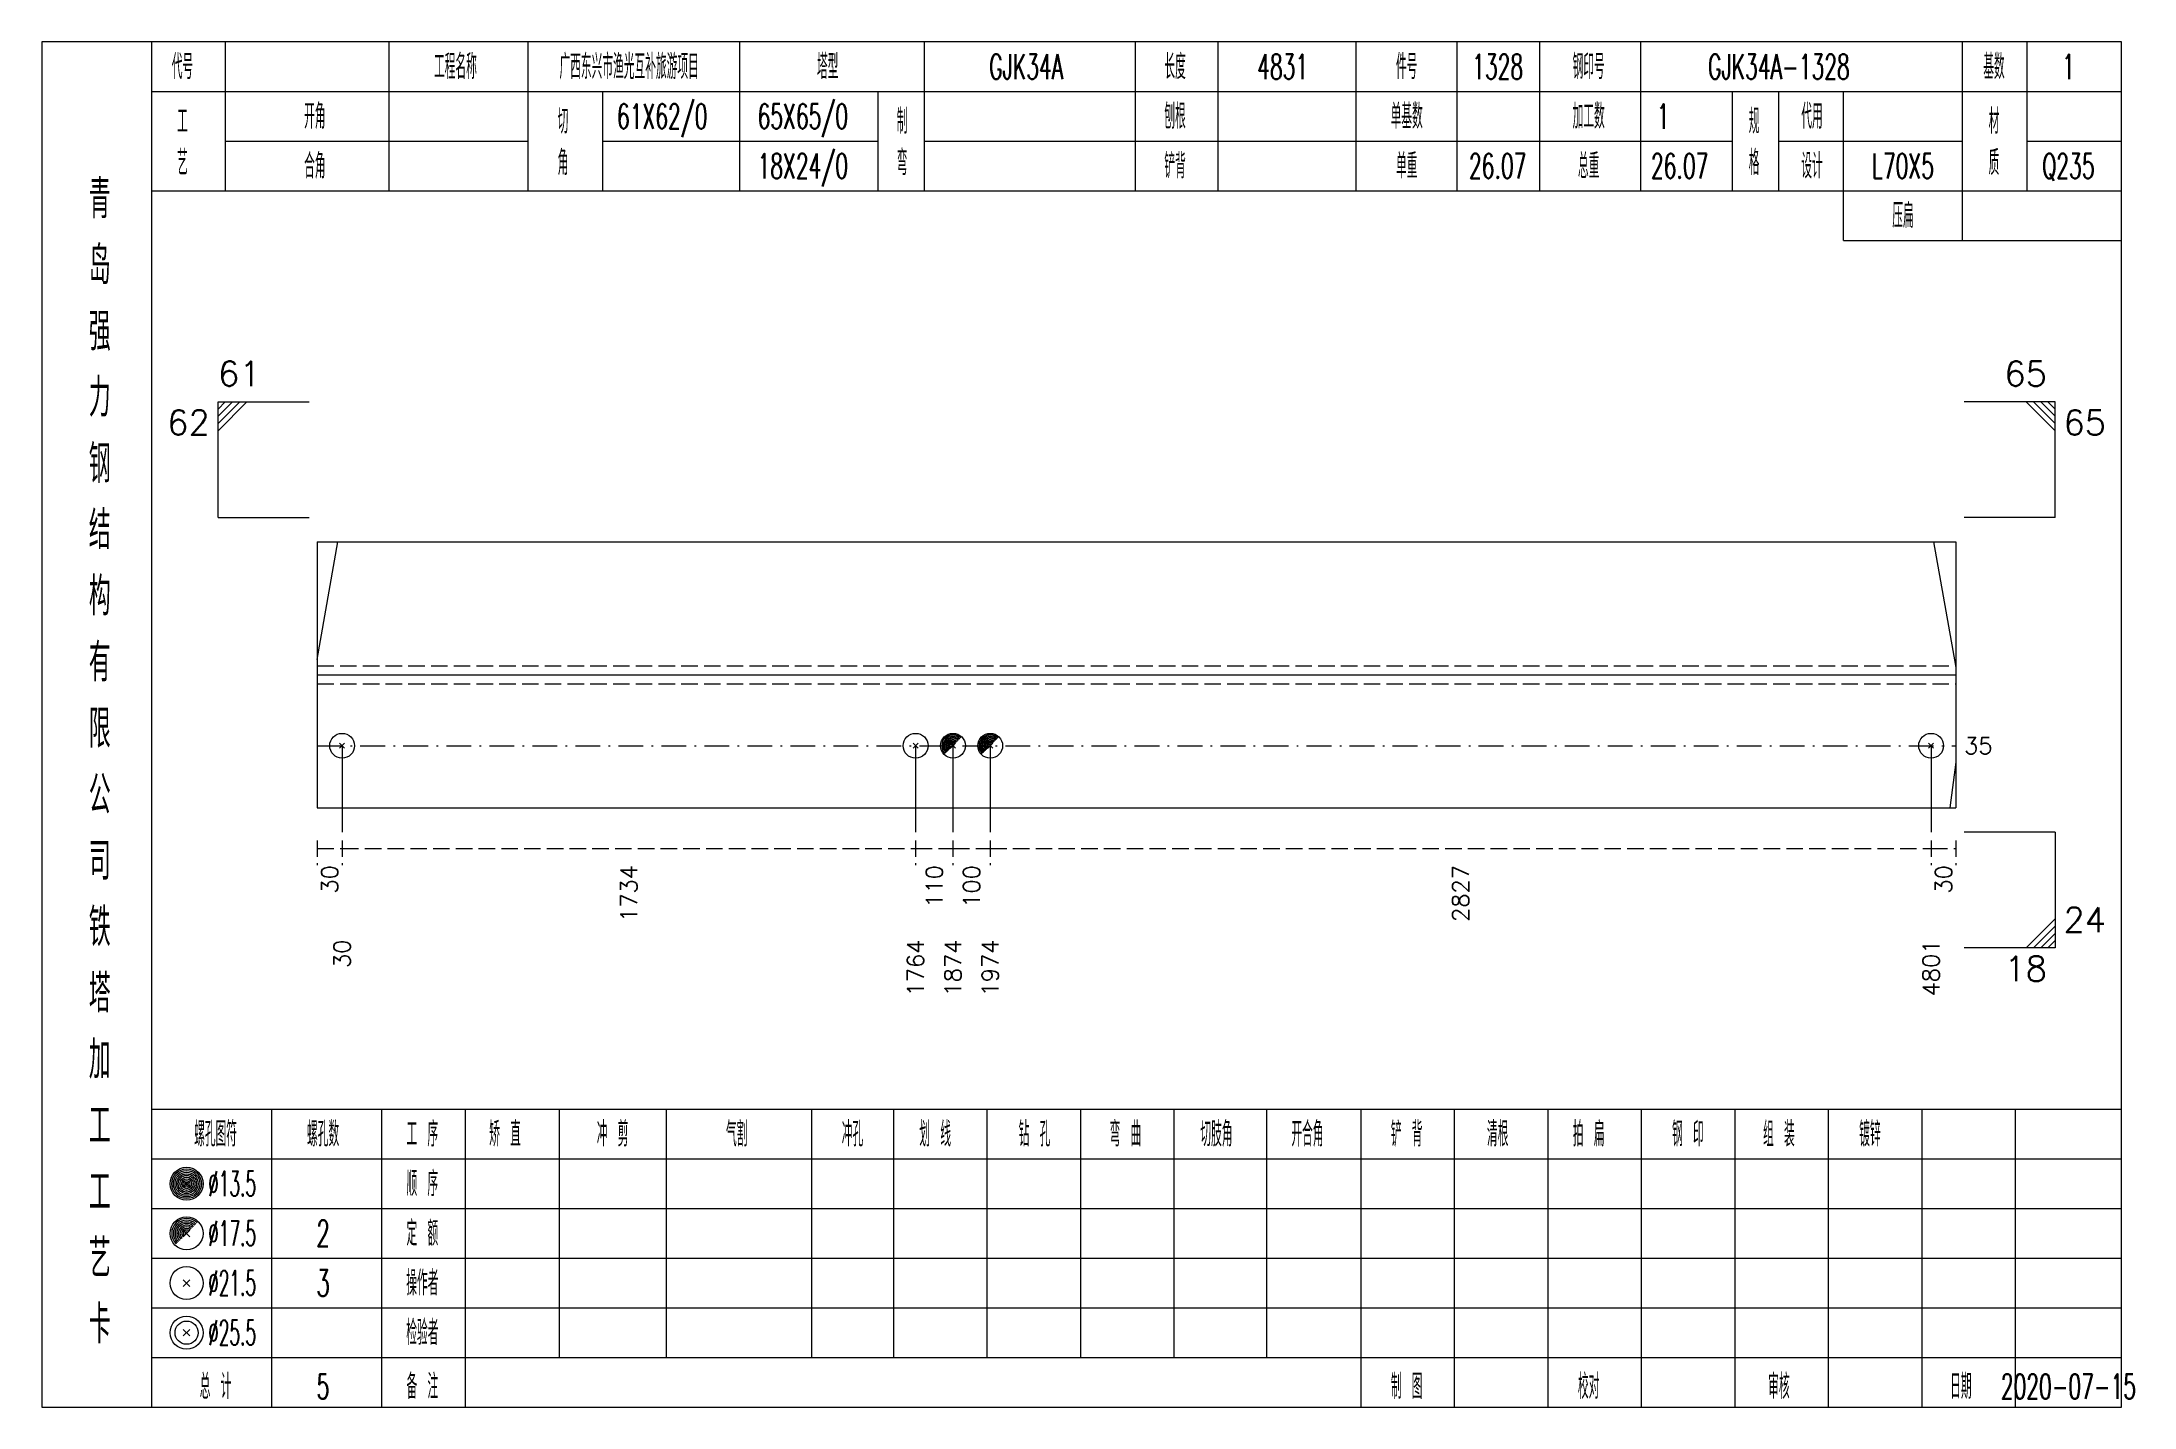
# Model space of a CAD drawing. Extents: x 0 to 2606, y -377 to 6479.
# Drawn here: x 522.8 to 775.7, y 350 to 515 of the extents above; entities that cross this region are included whole.
import ezdxf
from ezdxf.enums import TextEntityAlignment as Align

# ---------------------------------------------------------------- set-up
doc = ezdxf.new("R2010")
doc.units = 0
doc.header["$MEASUREMENT"] = 0
doc.linetypes.add('一点画线', pattern=[5.2, 3, -1, 0.2, -1])
doc.linetypes.add('虚线', pattern=[2.75, 2, -0.75])
doc.layers.get('0').update_dxf_attribs({"linetype": 'CONTINUOUS', "lineweight": 25})
doc.layers.add('1', color=7, linetype='CONTINUOUS', lineweight=25)
doc.layers.add('4', color=7, linetype='CONTINUOUS', lineweight=25)
doc.styles.get("Standard").update_dxf_attribs({"font": 'simplex.shx', "width": 0.7, "height": 3, "bigfont": 'gbhzfs.shx'})

msp = doc.modelspace()

# ---------------------------------------------------------------- texts
at = {"color": 7, "linetype": 'Continuous', "lineweight": 13}
for s, p in [('61', (544.1, 472.5)), ('24', (767.2, 406.5))]:
    msp.add_text(s, height=3, dxfattribs=at).set_placement(p, align=Align.BOTTOM_LEFT)
msp.add_text('65', height=3, dxfattribs=at).set_placement((765.2, 472.5), align=Align.BOTTOM_RIGHT)
for s, p in [('62', (543.1, 470.5)), ('18', (765.2, 404.5))]:
    msp.add_text(s, height=3, dxfattribs=at).set_placement(p, align=Align.TOP_RIGHT)
msp.add_text('65', height=3, dxfattribs=at).set_placement((767.2, 470.5), align=Align.TOP_LEFT)
msp.add_text('35', height=2, dxfattribs=at).set_placement((755.2, 429.93), align=Align.MIDDLE_LEFT)
at = {"color": 8, "linetype": 'Continuous', "lineweight": 9}
for s, p in [('30', (557.6, 415.5)), ('1734', (593.77, 415.5)), ('110', (630.69, 415.5)), ('100', (635.2, 415.5)), ('2827', (694.32, 415.5)), ('30', (752.7, 415.5))]:
    msp.add_text(s, height=2, rotation=90, dxfattribs=at).set_placement(p, align=Align.MIDDLE_RIGHT)
at = {"layer": '1', "color": 7, "linetype": 'Continuous', "lineweight": 13}
for s, p in [('30', (559.1, 406.5)), ('1764', (628.43, 406.5)), ('1874', (632.95, 406.5)), ('1974', (637.45, 406.5)), ('4801', (751.2, 406.5))]:
    msp.add_text(s, height=2, rotation=90, dxfattribs=at).set_placement(p, align=Align.MIDDLE_RIGHT)
at = {"layer": '4', "color": 1, "linetype": 'Continuous', "lineweight": 13}
for s, height, width, p in [('代号', 3, 0.6, (539.8, 512)), ('工程名称', 3, 0.6, (572.8, 512)), ('广西东兴市渔光互补旅游项目', 3, 0.6, (593.8, 512)), ('塔型', 3, 0.6, (617.8, 512)), ('GJK34A', 3, 0.6, (641.8, 512)), ('长度', 3, 0.6, (659.8, 512)), ('4831', 3, 0.6, (672.8, 512)), ('件号', 3, 0.6, (687.8, 512)), ('1328', 3, 0.6, (698.8, 512)), ('钢印号', 3, 0.6, (709.8, 512)), ('GJK34A-1328', 3, 0.6, (732.8, 512)), ('基数', 3, 0.6, (758.8, 512)), ('1', 3, 0.6, (767.8, 512)), ('工', 3, 0.6, (539.8, 505.4)), ('开角', 3, 0.6, (555.8, 506)), ('切', 3, 0.6, (585.8, 505.4)), ('61X62/0', 3, 0.6, (597.8, 506)), ('65X65/0', 3, 0.6, (614.8, 506)), ('制', 3, 0.6, (626.8, 505.4)), ('刨根', 3, 0.6, (659.8, 506)), ('单基数', 3, 0.6, (687.8, 506)), ('加工数', 3, 0.6, (709.8, 506)), ('1', 3, 0.6, (718.8, 506)), ('规', 3, 0.6, (729.8, 505.4)), ('代用', 3, 0.6, (736.8, 506)), ('材', 3, 0.6, (758.8, 505.4)), ('艺', 3, 0.6, (539.8, 500.4)), ('合角', 3, 0.6, (555.8, 500)), ('角', 3, 0.6, (585.8, 500.4)), ('18X24/0', 3, 0.6, (614.8, 500)), ('弯', 3, 0.6, (626.8, 500.4)), ('铲背', 3, 0.6, (659.8, 500)), ('单重', 3, 0.6, (687.8, 500)), ('26.07', 3, 0.6, (698.8, 500)), ('总重', 3, 0.6, (709.8, 500)), ('26.07', 3, 0.6, (720.8, 500)), ('格', 3, 0.6, (729.8, 500.4)), ('设计', 3, 0.6, (736.8, 500)), ('L70X5', 3, 0.6, (747.8, 500)), ('质', 3, 0.6, (758.8, 500.4)), ('Q235', 3, 0.6, (767.8, 500)), ('青', 4.6, 0.8, (529.8, 496)), ('压扁', 3, 0.6, (747.8, 494)), ('岛', 4.6, 0.8, (529.8, 488)), ('强', 4.6, 0.8, (529.8, 480)), ('力', 4.6, 0.8, (529.8, 472)), ('钢', 4.6, 0.8, (529.8, 464)), ('结', 4.6, 0.8, (529.8, 456)), ('构', 4.6, 0.8, (529.8, 448)), ('有', 4.6, 0.8, (529.8, 440)), ('限', 4.6, 0.8, (529.8, 432)), ('公', 4.6, 0.8, (529.8, 424)), ('司', 4.6, 0.8, (529.8, 416)), ('铁', 4.6, 0.8, (529.8, 408)), ('塔', 4.6, 0.8, (529.8, 400)), ('加', 4.6, 0.8, (529.8, 392)), ('工', 4.6, 0.8, (529.8, 384)), ('螺孔图符', 3, 0.6, (543.8, 383)), ('螺孔数', 3, 0.6, (556.8, 383)), ('工 序', 3, 0.6, (568.8, 383)), ('矫 直', 3, 0.6, (578.8, 383)), ('冲 剪', 3, 0.6, (591.8, 383)), ('气割', 3, 0.6, (606.8, 383)), ('冲孔', 3, 0.6, (620.8, 383)), ('划 线', 3, 0.6, (630.8, 383)), ('钻 孔', 3, 0.6, (642.8, 383)), ('弯 曲', 3, 0.6, (653.8, 383)), ('切肢角', 3, 0.6, (664.8, 383)), ('开合角', 3, 0.6, (675.8, 383)), ('铲 背', 3, 0.6, (687.8, 383)), ('清根', 3, 0.6, (698.8, 383)), ('拍 扁', 3, 0.6, (709.8, 383)), ('钢 印', 3, 0.6, (721.8, 383)), ('组 装', 3, 0.6, (732.8, 383)), ('镀锌', 3, 0.6, (743.8, 383)), ('工', 4.6, 0.8, (529.8, 376)), ('%%C13.5', 3, 0.5, (545.8, 377)), ('顺 序', 3, 0.6, (568.8, 377)), ('%%C17.5', 3, 0.5, (545.8, 371)), ('2', 3.2, 0.6, (556.8, 371)), ('定 额', 3, 0.6, (568.8, 371)), ('艺', 4.6, 0.8, (529.8, 368)), ('操作者', 3, 0.6, (568.8, 365)), ('%%C21.5', 3, 0.5, (545.8, 365)), ('3', 3.2, 0.6, (556.8, 365)), ('卡', 4.6, 0.8, (529.8, 360)), ('%%C25.5', 3, 0.5, (545.8, 359)), ('检验者', 3, 0.6, (568.8, 359)), ('总 计', 3, 0.6, (543.8, 352.5)), ('备 注', 3, 0.6, (568.8, 352.5)), ('制 图', 3, 0.6, (687.8, 352.5)), ('校对', 3, 0.6, (709.8, 352.5)), ('审核', 3, 0.6, (732.8, 352.5)), ('日期', 3, 0.6, (754.8, 352.5)), ('5', 3, 0.6, (556.8, 352.5)), ('2020-07-15', 3, 0.6, (767.8, 352.5))]:
    msp.add_text(s, height=height, dxfattribs=dict(at, width=width)).set_placement(p, align=Align.MIDDLE_CENTER)

# ---------------------------------------------------------------- linework, layer by layer
at = {"color": 7, "linetype": 'Continuous', "lineweight": 13}
for p, q in [((544.1, 471.5), (555.1, 471.5)), ((544.1, 457.5), (544.1, 471.5)), ((544.97, 471.5), (544.1, 470.62)), ((545.85, 471.5), (544.1, 469.75)), ((546.72, 471.5), (544.1, 468.88)), ((547.6, 471.5), (544.1, 468)), ((766.2, 471.5), (755.2, 471.5)), ((762.7, 471.5), (766.2, 468)), ((763.57, 471.5), (766.2, 468.88)), ((764.45, 471.5), (766.2, 469.75)), ((765.32, 471.5), (766.2, 470.62)), ((766.2, 457.5), (766.2, 471.5)), ((544.1, 457.5), (555.1, 457.5)), ((766.2, 457.5), (755.2, 457.5)), ((556.1, 440.34), (558.6, 454.57)), ((754.2, 439.65), (751.53, 454.57)), ((559.1, 429.93), (559.1, 419.5)), ((628.43, 429.93), (628.43, 419.5)), ((632.95, 429.93), (632.95, 419.5)), ((637.45, 429.93), (637.45, 419.5)), ((751.2, 429.93), (751.2, 419.5)), ((754.2, 427.94), (753.46, 422.43)), ((766.2, 419.5), (755.2, 419.5)), ((766.2, 419.5), (766.2, 405.5)), ((762.7, 405.5), (766.2, 409)), ((763.57, 405.5), (766.2, 408.12)), ((764.45, 405.5), (766.2, 407.25)), ((766.2, 405.5), (755.2, 405.5)), ((765.32, 405.5), (766.2, 406.38))]:
    msp.add_line(p, q, dxfattribs=at)
at = {"color": 7, "linetype": 'Continuous', "lineweight": 18}
for p, q in [((556.1, 454.57), (556.1, 422.43)), ((556.1, 454.57), (754.2, 454.57)), ((754.2, 454.57), (754.2, 422.43)), ((556.1, 438.5), (754.2, 438.5))]:
    msp.add_line(p, q, dxfattribs=at)
at = {"color": 1, "linetype": '虚线', "lineweight": 18}
for p, q in [((556.1, 439.57), (754.2, 439.57)), ((556.1, 437.43), (754.2, 437.43))]:
    msp.add_line(p, q, dxfattribs=at)
at = {"color": 3, "linetype": '一点画线', "lineweight": 13}
msp.add_line((556.1, 429.93), (754.2, 429.93), dxfattribs=at)
at = {"color": 8, "linetype": '虚线', "lineweight": 9}
for p, q in [((556.1, 418.5), (556.1, 415.5)), ((556.1, 417.5), (559.1, 417.5)), ((559.1, 418.5), (559.1, 415.5)), ((559.1, 418.5), (559.1, 415.5)), ((559.1, 417.5), (628.43, 417.5)), ((628.43, 418.5), (628.43, 415.5)), ((628.43, 418.5), (628.43, 415.5)), ((628.43, 417.5), (632.95, 417.5)), ((632.95, 418.5), (632.95, 415.5)), ((632.95, 418.5), (632.95, 415.5)), ((632.95, 417.5), (637.45, 417.5)), ((637.45, 418.5), (637.45, 415.5)), ((637.45, 418.5), (637.45, 415.5)), ((637.45, 417.5), (751.2, 417.5)), ((751.2, 418.5), (751.2, 415.5)), ((751.2, 418.5), (751.2, 415.5)), ((751.2, 417.5), (754.2, 417.5)), ((754.2, 418.5), (754.2, 415.5))]:
    msp.add_line(p, q, dxfattribs=at)
at = {"layer": '1', "color": 7, "linetype": 'Continuous', "lineweight": 13}
for p, q in [((558.8, 429.63), (559.4, 430.23)), ((559.4, 429.63), (558.8, 430.23)), ((628.13, 429.63), (628.73, 430.23)), ((628.73, 429.63), (628.13, 430.23)), ((750.9, 429.63), (751.5, 430.23)), ((751.5, 429.63), (750.9, 430.23))]:
    msp.add_line(p, q, dxfattribs=at)
at = {"layer": '1', "color": 7, "linetype": 'Continuous', "lineweight": 0}
for p, q in [((632.65, 429.63), (633.25, 430.23)), ((632.65, 430.23), (633.25, 429.63)), ((637.15, 429.63), (637.75, 430.23)), ((637.15, 430.23), (637.75, 429.63))]:
    msp.add_line(p, q, dxfattribs=at)
at = {"layer": '1', "color": 7, "linetype": 'Continuous', "lineweight": 18}
msp.add_line((556.1, 422.43), (754.2, 422.43), dxfattribs=at)
at = {"layer": '1', "color": 7, "linetype": 'Continuous', "lineweight": 13}
for centre in [(559.1, 429.93), (628.43, 429.93), (632.95, 429.93), (637.45, 429.93), (751.2, 429.93)]:
    msp.add_circle(centre, 1.5, dxfattribs=at)
for centre, radius in [((632.95, 429.93), 1.35), ((632.95, 429.93), 1.2), ((632.95, 429.93), 1.05), ((632.95, 429.93), 0.9), ((632.95, 429.93), 0.75), ((632.95, 429.93), 0.6), ((632.95, 429.93), 0.45), ((632.95, 429.93), 0.3), ((632.95, 429.93), 0.15), ((637.45, 429.93), 1.35), ((637.45, 429.93), 1.2), ((637.45, 429.93), 1.05), ((637.45, 429.93), 0.9), ((637.45, 429.93), 0.75), ((637.45, 429.93), 0.6), ((637.45, 429.93), 0.45), ((637.45, 429.93), 0.3), ((637.45, 429.93), 0.15)]:
    msp.add_arc(centre, radius, 45, 225, dxfattribs=at)
at = {"layer": '4', "color": 1, "linetype": 'Continuous', "lineweight": 18}
for p, q in [((536.1, 350), (536.1, 515)), ((545, 497), (545, 515)), ((564.8, 497), (564.8, 515)), ((581.6, 497), (581.6, 515)), ((607.2, 497), (607.2, 515)), ((629.5, 497), (629.5, 515)), ((655, 497), (655, 515)), ((665, 497), (665, 515)), ((681.7, 497), (681.7, 515)), ((693.9, 497), (693.9, 515)), ((703.9, 497), (703.9, 515)), ((716.1, 497), (716.1, 515)), ((755, 491), (755, 515)), ((762.8, 497), (762.8, 515)), ((536.1, 509), (774.2, 509)), ((590.6, 497), (590.6, 509)), ((623.9, 497), (623.9, 509)), ((727.2, 497), (727.2, 509)), ((732.8, 497), (732.8, 509)), ((740.6, 491), (740.6, 509)), ((545, 503), (581.6, 503)), ((590.6, 503), (623.9, 503)), ((629.5, 503), (727.2, 503)), ((732.8, 503), (755, 503)), ((762.8, 503), (774.2, 503)), ((536.1, 497), (774.2, 497)), ((740.6, 491), (774.2, 491)), ((536.1, 386), (774.2, 386)), ((550.6, 350), (550.6, 386)), ((563.9, 350), (563.9, 386)), ((574, 350), (574, 386)), ((585.4, 356), (585.4, 386)), ((598.3, 356), (598.3, 386)), ((615.9, 356), (615.9, 386)), ((625.8, 356), (625.8, 386)), ((637.1, 356), (637.1, 386)), ((648.4, 356), (648.4, 386)), ((659.7, 356), (659.7, 386)), ((670.9, 356), (670.9, 386)), ((682.3, 356), (682.3, 386)), ((693.6, 356), (693.6, 386)), ((704.9, 356), (704.9, 386)), ((716.2, 356), (716.2, 386)), ((727.5, 356), (727.5, 386)), ((738.8, 356), (738.8, 386)), ((750.1, 356), (750.1, 386)), ((761.4, 356), (761.4, 386)), ((536.1, 380), (774.2, 380)), ((536.1, 374), (774.2, 374)), ((536.1, 368), (774.2, 368)), ((536.1, 362), (774.2, 362)), ((536.1, 356), (774.2, 356)), ((682.3, 350), (682.3, 356)), ((693.6, 350), (693.6, 356)), ((704.9, 350), (704.9, 356)), ((716.2, 350), (716.2, 356)), ((727.5, 350), (727.5, 356)), ((738.8, 350), (738.8, 356)), ((750.1, 350), (750.1, 356)), ((761.4, 350), (761.4, 356))]:
    msp.add_line(p, q, dxfattribs=at)
at = {"layer": '4', "color": 7, "linetype": 'Continuous', "lineweight": 13}
for p, q in [((540.1, 376.8), (540.5, 377.2)), ((540.5, 376.8), (540.1, 377.2)), ((539.9, 364.6), (540.7, 365.4)), ((540.7, 364.6), (539.9, 365.4)), ((539.9, 358.6), (540.7, 359.4)), ((540.7, 358.6), (539.9, 359.4))]:
    msp.add_line(p, q, dxfattribs=at)
at = {"layer": '4', "color": 7, "linetype": 'Continuous', "lineweight": 0}
for p, q in [((539.9, 370.6), (540.7, 371.4)), ((539.9, 371.4), (540.7, 370.6))]:
    msp.add_line(p, q, dxfattribs=at)
at = {"layer": '4', "color": 1, "linetype": 'Continuous', "lineweight": 18}
msp.add_lwpolyline([(522.8, 515), (522.8, 350), (774.2, 350), (774.2, 515)], close=True, dxfattribs=at)
at = {"layer": '4', "color": 7, "linetype": 'Continuous', "lineweight": 13}
for centre, radius in [((540.3, 377), 2), ((540.3, 377), 1.8), ((540.3, 377), 1.6), ((540.3, 377), 1.4), ((540.3, 377), 1.2), ((540.3, 377), 1), ((540.3, 377), 0.8), ((540.3, 377), 0.6), ((540.3, 377), 0.4), ((540.3, 377), 0.2), ((540.3, 371), 2), ((540.3, 365), 2), ((540.3, 359), 2), ((540.3, 359), 1.4)]:
    msp.add_circle(centre, radius, dxfattribs=at)
for radius in [1.8, 1.6, 1.4, 1.2, 1, 0.8, 0.6, 0.4, 0.2]:
    msp.add_arc((540.3, 371), radius, 45, 225, dxfattribs=at)

msp.set_redraw_order([(e.dxf.handle, doc.entitydb.next_handle()) for e in msp.query("TEXT MTEXT ATTDEF DIMENSION ARC_DIMENSION")])  # texts and dimensions are drawn at this point

doc.saveas('drawing.dxf')
